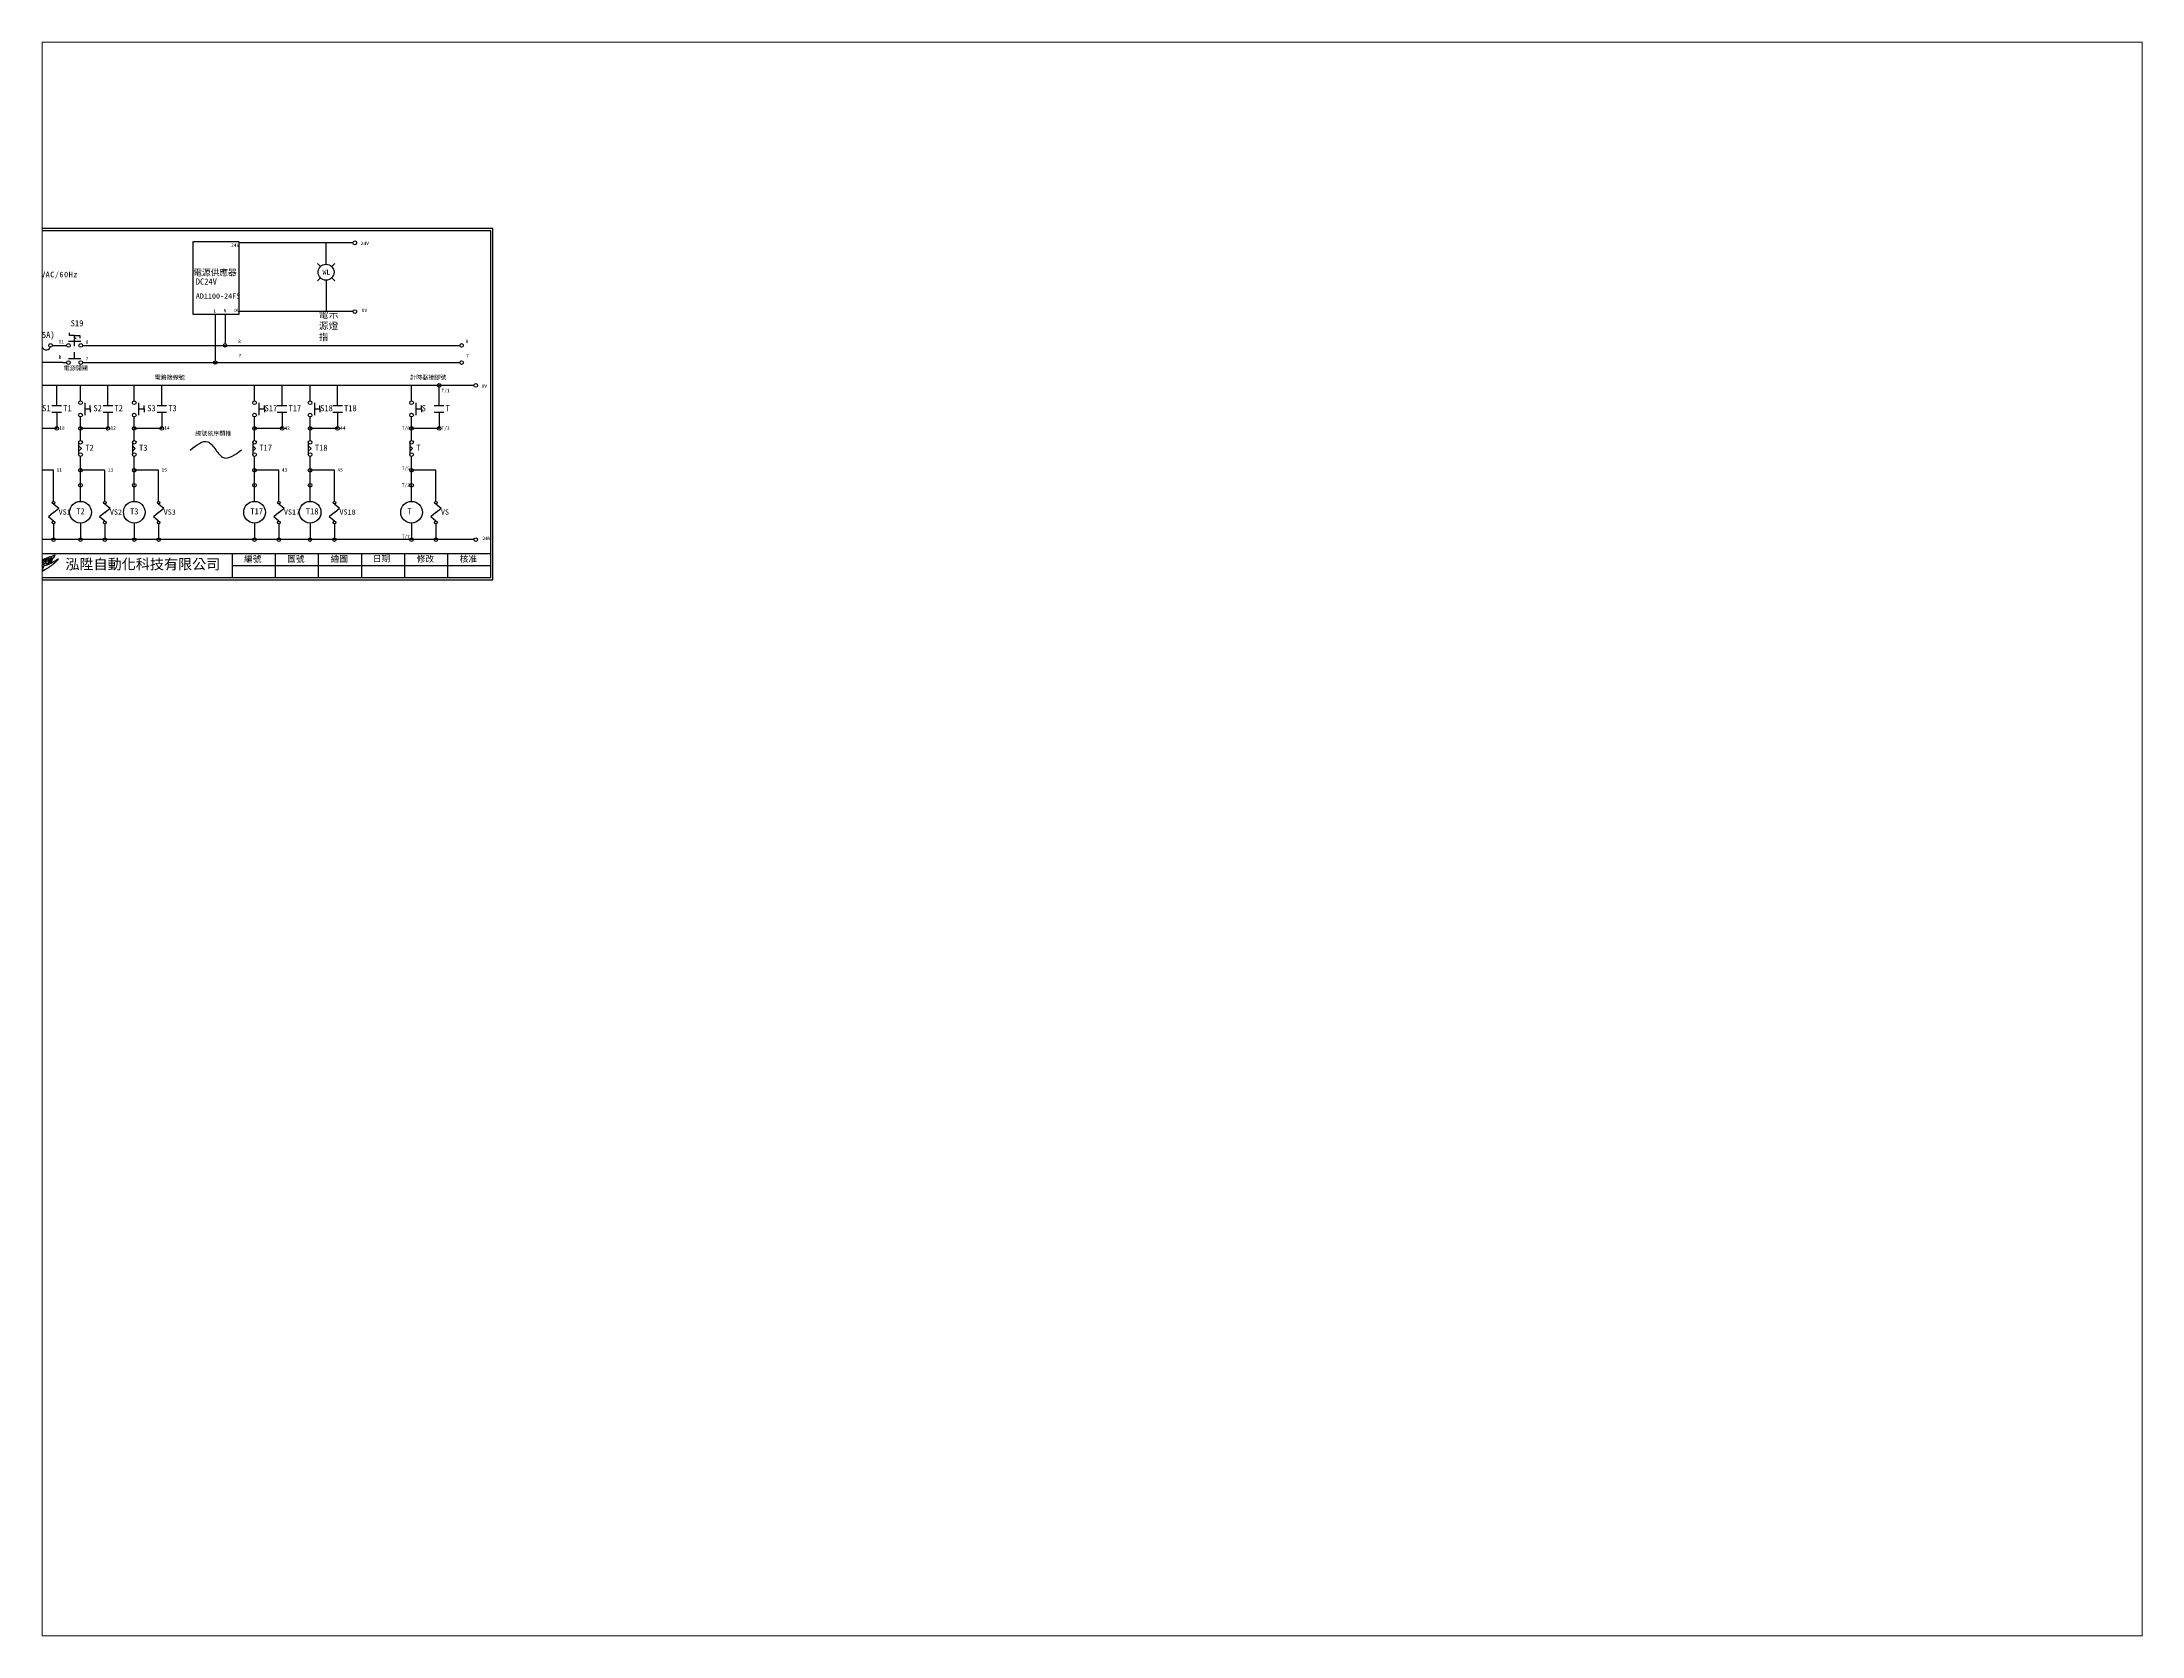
# Paper-space layout '配置1' of a CAD drawing. Extents: x 26 to 231, y 20 to 176.
# The model-space entities are those that its viewports show. They can reach past a viewport. Long polylines and large blocks are cut down to what shows.
import ezdxf
from ezdxf.enums import TextEntityAlignment as Align

# ---------------------------------------------------------------- set-up
doc = ezdxf.new("R2010")
doc.units = 0
doc.linetypes.add('DASHED', pattern=[0.2, 0.1, -0.1])
doc.layers.get('0').update_dxf_attribs({"linetype": 'CONTINUOUS'})
for name, color, linetype in [('7', 7, 'CONTINUOUS'), ('圖框層', 7, 'CONTINUOUS'), ('標尺寸層', 3, 'CONTINUOUS'), ('輪廓線層', 7, 'CONTINUOUS')]:
    doc.layers.add(name, color=color, linetype=linetype)
doc.styles.add('CNS', font='romanc.shx', dxfattribs={"bigfont": 'chineset.shx'})
doc.styles.add('STSL', font='kaiu.ttf')
doc.styles.add('標楷體', font='kaiu.ttf')

# ---------------------------------------------------------------- blocks, each defined once
blk = doc.blocks.new('FUSE')
at = {"color": 7}
for p, q in [((0, 0), (2.141909999999996, 0)), ((14.63513941076917, 2.842170943040401e-14), (16.77704941076917, 2.842170943040401e-14))]:
    blk.add_line(p, q, dxfattribs=at)
for centre in [(3.212864999999994, 0), (13.56418441076917, 2.842170943040401e-14)]:
    blk.add_circle(centre, 1.070955)
for centre, start, end in [((5.800694852692288, 0), 0, 156.1159960873624), ((10.97635455807688, 1.4210854715202e-14), 180.0000000000004, 336.1159960873628)]:
    blk.add_arc(centre, 2.587829852692295, start, end, dxfattribs=at)

msp = doc.modelspace()

# ---------------------------------------------------------------- linework, layer by layer
for p, q in [((116.0295934452847, 451.6836348792646), (89.02959344528469, 451.6836348792646)), ((89.02959344528469, 451.6836348792646), (89.02959344528469, 409.6836348792646)), ((116.0295934452847, 409.6836348792646), (116.0295934452847, 451.6836348792646)), ((182.1874568614928, 451.1467432941652), (116.0295934452847, 451.1467432941652)), ((163.1758713756233, 437.3805254941086), (161.4088857756503, 439.1475110940819)), ((166.4574160612876, 442.6436138566872), (166.4574160612876, 451.3180061972477)), ((166.4574160612876, 438.7397858084443), (166.4574160612876, 442.6436138566872)), ((169.7389607469529, 437.3805254941086), (171.5059463469256, 439.1475110940819)), ((163.1758713756233, 430.8174361227799), (161.4088857756503, 429.0504505228068)), ((166.4574160612881, 429.4581758084443), (166.4574160612879, 425.5083338566875)), ((169.7389607469529, 430.8174361227799), (171.5059463469256, 429.0504505228068)), ((166.4574160612879, 425.5083338566875), (166.4574160612879, 411.3741078656221)), ((89.02959344528469, 409.6836348792646), (112.0295934452847, 409.6836348792646)), ((102.1372688618007, 409.6836348792646), (102.1372688618007, 382.5996612770524)), ((107.8070762295056, 409.6836348792646), (107.8070762295056, 392.5996612770524)), ((112.0295934452847, 409.6836348792646), (116.0295934452847, 409.6836348792646)), ((182.1874568614928, 411.2028449625396), (116.0295934452847, 411.2028449625396)), ((7.545050536068743, 391.5996612770524), (15.7557055360686, 391.5996612770524)), ((9.686960536068796, 391.5996612770524), (15.7557055360686, 391.5996612770524)), ((13.62359155869197, 391.5996612770524), (15.75570553606863, 391.5996612770524)), ((17.39651053606849, 397.2956170683165), (17.39651053606849, 398.7956170683165)), ((20.39651053606849, 397.2956170683165), (17.39651053606849, 397.2956170683165)), ((20.39651053606849, 397.2956170683165), (23.39651053606849, 397.2956170683165)), ((21.39651053606849, 395.6863337294793), (20.39651053606849, 395.9542829219105)), ((21.39651053606849, 395.6863337294793), (20.39651053606849, 395.4183845370482)), ((23.39651053606849, 397.2956170683165), (23.39651053606849, 395.7956170683165)), ((25.03731553606858, 391.5996612770524), (140.816061451793, 391.5996612770523)), ((13.62359155869197, 381.5996612770524), (15.75570553606863, 381.5996612770524)), ((25.03731553606858, 381.5996612770524), (140.4407061421204, 381.5996612770523)), ((252.3475618970735, 368.3159853066301), (-11.89076447943998, 368.3159853066301)), ((23.82784568240573, 359.3714233880659), (23.82784568240573, 368.3159853066301)), ((55.08060772992622, 359.3714233880659), (55.08060772992622, 368.3159853066301)), ((124.9245208675488, 359.3714233880659), (124.9245208675488, 368.3159853066301)), ((157.1893721945637, 359.3714233880659), (157.1893721945637, 368.3159853066301)), ((216.1162575712553, 359.3714233880659), (216.1162575712553, 368.3159853066301)), ((-0.2716324221850073, 354.730618388066), (-0.2716324221850073, 356.730618388066)), ((-0.2716324221850073, 354.730618388066), (-0.2716324221850073, 352.730618388066)), ((29.52380147366978, 354.730618388066), (29.52380147366978, 356.730618388066)), ((29.52380147366978, 354.730618388066), (29.52380147366978, 352.730618388066)), ((60.77656352119028, 354.730618388066), (60.77656352119028, 356.730618388066)), ((60.77656352119028, 354.730618388066), (60.77656352119028, 352.730618388066)), ((130.6204766588129, 354.730618388066), (130.6204766588129, 356.730618388066)), ((130.6204766588129, 354.730618388066), (130.6204766588129, 352.730618388066)), ((162.8853279858278, 354.730618388066), (162.8853279858278, 356.730618388066)), ((162.8853279858278, 354.730618388066), (162.8853279858278, 352.730618388066)), ((221.8122133625194, 354.730618388066), (221.8122133625194, 356.730618388066)), ((221.8122133625194, 354.730618388066), (221.8122133625194, 352.730618388066)), ((23.82784568240573, 336.3913461818391), (23.82784568240573, 350.0898133880659)), ((55.08060772992622, 336.3913461818391), (55.08060772992622, 350.0898133880659)), ((124.9245208675488, 336.3913461818391), (124.9245208675488, 350.0898133880659)), ((157.1893721945637, 336.3913461818391), (157.1893721945637, 350.0898133880659)), ((216.1162575712553, 336.3913461818391), (216.1162575712553, 350.0898133880659)), ((8.17301351641845, 301.0027731767287), (8.173013516418449, 319.0906498328851)), ((23.82784568240573, 301.0027731767287), (23.82784568240573, 327.1097361818391)), ((37.96844741227324, 301.0027731767287), (37.96844741227324, 319.0906498328851)), ((55.08060772992622, 301.0027731767287), (55.08060772992622, 327.1097361818391)), ((69.22120945979373, 301.0027731767287), (69.22120945979373, 319.0906498328851)), ((124.9245208675488, 301.0027731767287), (124.9245208675488, 327.1097361818391)), ((139.0651225974163, 301.0027731767287), (139.0651225974163, 319.0906498328851)), ((157.1893721945637, 301.0027731767287), (157.1893721945637, 327.1097361818391)), ((171.3299739244312, 301.0027731767287), (171.3299739244312, 319.0906498328851)), ((216.1162575712553, 301.0027731767287), (216.1162575712553, 327.1097361818391)), ((230.2568593011229, 301.0027731767287), (230.2568593011229, 319.0906498328851)), ((8.173013516418399, 288.0408886188499), (8.173013516418507, 278.8052566333396)), ((23.82784568240567, 288.4036908872932), (23.82784568240579, 278.8052566333396)), ((37.96844741227319, 288.0408886188499), (37.9684474122733, 278.8052566333396)), ((55.08060772992616, 288.4036908872932), (55.08060772992628, 278.8052566333396)), ((69.22120945979368, 288.0408886188499), (69.22120945979378, 278.8052566333396)), ((124.9245208675488, 288.4036908872932), (124.9245208675489, 278.8052566333396)), ((139.0651225974163, 288.0408886188499), (139.0651225974164, 278.8052566333396)), ((157.1893721945636, 288.4036908872932), (157.1893721945638, 278.8052566333396)), ((171.3299739244312, 288.0408886188499), (171.3299739244313, 278.8052566333396)), ((216.1162575712553, 288.4036908872932), (216.1162575712554, 278.8052566333396)), ((230.2568593011228, 288.0408886188499), (230.2568593011229, 278.8052566333396)), ((252.3475618970735, 278.8052566333396), (-11.89076447943998, 278.8052566333396))]:
    msp.add_line(p, q)
for centre, radius in [((166.4574160612881, 434.0989808084443), 4.640805), ((107.8070762295056, 391.5996612770524), 1), ((102.1372688618007, 381.5996612770524), 1), ((-5.967588213449062, 294.703232032011), 6.29954114471775), ((23.82784568240573, 294.703232032011), 6.29954114471775), ((55.08060772992622, 294.703232032011), 6.29954114471775), ((124.9245208675488, 294.703232032011), 6.29954114471775), ((157.1893721945637, 294.703232032011), 6.29954114471775), ((216.1162575712553, 294.703232032011), 6.29954114471775)]:
    msp.add_circle(centre, radius)
at = {"layer": '7'}
for p, q in [((16.82666053606863, 394.0770503906422), (23.96636053606858, 394.0770503906422)), ((20.39651053606849, 395.9542829219105), (20.39651053606849, 397.2956170683165)), ((20.39651053606849, 394.0770503906422), (20.39651053606849, 395.4183845370482)), ((16.82666053606863, 384.0770503906422), (23.96636053606858, 384.0770503906422)), ((-3.490199099859296, 358.3004683880658), (-3.490199099859296, 351.1607683880659)), ((-3.490199099859296, 354.730618388066), (-0.2716324221850073, 354.730618388066)), ((26.3052347959955, 358.3004683880658), (26.3052347959955, 351.1607683880659)), ((26.3052347959955, 354.730618388066), (29.52380147366978, 354.730618388066)), ((57.55799684351599, 358.3004683880658), (57.55799684351599, 351.1607683880659)), ((57.55799684351599, 354.730618388066), (60.77656352119028, 354.730618388066)), ((127.4019099811386, 358.3004683880658), (127.4019099811386, 351.1607683880659)), ((127.4019099811386, 354.730618388066), (130.6204766588129, 354.730618388066)), ((159.6667613081535, 358.3004683880658), (159.6667613081535, 351.1607683880659)), ((159.6667613081535, 354.730618388066), (162.8853279858278, 354.730618388066)), ((218.5936466848451, 358.3004683880658), (218.5936466848451, 351.1607683880659)), ((218.5936466848451, 354.730618388066), (221.8122133625194, 354.730618388066)), ((22.75689068240573, 335.3203911818391), (22.75689068240573, 328.1806911818392)), ((54.00965272992622, 335.3203911818391), (54.00965272992622, 328.1806911818392)), ((123.8535658675488, 335.3203911818391), (123.8535658675488, 328.1806911818392)), ((156.1184171945637, 335.3203911818391), (156.1184171945637, 328.1806911818392)), ((215.0453025712553, 335.3203911818391), (215.0453025712553, 328.1806911818392))]:
    msp.add_line(p, q, dxfattribs=at)
at = {"layer": '7', "linetype": 'DASHED'}
msp.add_line((20.39651053606849, 384.0770503906422), (20.39651053606849, 394.0770503906422), dxfattribs=at)
at = {"layer": '7'}
for centre in [(183.2584118614928, 451.1467432941652), (183.2584118614928, 411.2028449625396), (16.82666053606863, 391.5996612770524), (23.96636053606858, 391.5996612770524), (245.2328004190975, 391.5996612770523), (16.82666053606863, 381.5996612770524), (23.96636053606858, 381.5996612770524), (245.2328004190975, 381.5996612770523), (232.0944782737881, 368.3159853066301), (253.4185168970735, 368.3159853066301), (23.82784568240573, 358.3004683880658), (55.08060772992622, 358.3004683880658), (124.9245208675488, 358.3004683880658), (157.1893721945637, 358.3004683880658), (216.1162575712553, 358.3004683880658), (10.01063248908372, 343.4004558635454), (23.82784568240573, 351.1607683880659), (23.82784568240573, 343.4004558635454), (39.80606638493851, 343.4004558635454), (55.08060772992622, 351.1607683880659), (55.08060772992622, 343.4004558635454), (71.058828432459, 343.4004558635454), (124.9245208675488, 351.1607683880659), (124.9245208675488, 343.4004558635454), (140.9027415700816, 343.4004558635454), (157.1893721945637, 351.1607683880659), (157.1893721945637, 343.4004558635454), (173.1675928970965, 343.4004558635454), (216.1162575712553, 351.1607683880659), (216.1162575712553, 343.4004558635454), (232.0944782737881, 343.4004558635454), (23.82784568240573, 335.3203911818391), (55.08060772992622, 335.3203911818391), (124.9245208675488, 335.3203911818391), (157.1893721945637, 335.3203911818391), (216.1162575712553, 335.3203911818391), (23.82784568240573, 328.1806911818392), (23.82784568240573, 319.0906498328851), (55.08060772992622, 328.1806911818392), (55.08060772992622, 319.0906498328851), (124.9245208675488, 328.1806911818392), (124.9245208675488, 319.0906498328851), (157.1893721945637, 328.1806911818392), (157.1893721945637, 319.0906498328851), (216.1162575712553, 328.1806911818392), (216.1162575712553, 319.0906498328851), (23.82784568240573, 310.3780948229934), (55.08060772992622, 310.3780948229934), (124.9245208675488, 310.3780948229934), (157.1893721945637, 310.3780948229934), (216.1162575712553, 310.3780948229934), (253.4185168970735, 278.8052566333396)]:
    msp.add_circle(centre, 1.070955, dxfattribs=at)
at = {"layer": '圖框層', "color": 7}
for p, q in [((263.4163771476497, 459.4489087696911), (-23.58362285235037, 459.4489087696912)), ((262.1665662565556, 458.1990978785971), (-22.33381196125634, 458.1990978785971)), ((262.1665662565555, 256.7295822342357), (262.1665662565556, 458.1990978785971)), ((263.4163771476496, 255.4797713431417), (263.4163771476497, 459.4489087696911)), ((-22.33381196125637, 270.7295822342359), (262.1665662565555, 270.7295822342357)), ((112.1665662565555, 256.7295822342359), (112.1665662565555, 270.7295822342358)), ((137.1665662565555, 256.7295822342359), (137.1665662565555, 270.7295822342358)), ((162.1665662565555, 256.7295822342358), (162.1665662565555, 270.7295822342357)), ((187.1665662565555, 256.7295822342358), (187.1665662565555, 270.7295822342357)), ((212.1665662565555, 256.7295822342357), (212.1665662565555, 270.7295822342357)), ((237.1665662565555, 256.7295822342357), (237.1665662565555, 270.7295822342357)), ((-22.33381196125637, 256.7295822342359), (262.1665662565555, 256.7295822342357)), ((112.1665662565555, 263.7295822342359), (262.1665662565555, 263.7295822342357)), ((-23.5836228523504, 255.4797713431418), (263.4163771476496, 255.4797713431417))]:
    msp.add_line(p, q, dxfattribs=at)
at = {"layer": '標尺寸層', "color": 7}
for p, q in [((140.816061451793, 391.5996612770523), (244.1618454190975, 391.5996612770523)), ((13.62359155869197, 381.5996612770524), (-18.77456224583727, 381.5996612770524)), ((140.4407061421204, 381.5996612770523), (244.1618454190975, 381.5996612770523)), ((10.01063248908372, 356.7168802470973), (10.01063248908372, 368.3159853066301)), ((39.80606638493851, 356.7168802470973), (39.80606638493851, 368.3159853066301)), ((71.058828432459, 356.7168802470973), (71.058828432459, 368.3159853066301)), ((140.9027415700816, 356.7168802470973), (140.9027415700816, 368.3159853066301)), ((173.1675928970965, 356.7168802470973), (173.1675928970965, 368.3159853066301)), ((232.0944782737881, 356.7168802470973), (232.0944782737881, 368.3159853066301)), ((7.22673379681396, 356.7168802470973), (12.79453118135348, 356.7168802470973)), ((37.02216769266875, 356.7168802470973), (42.58996507720827, 356.7168802470973)), ((68.27492974018924, 356.7168802470973), (73.84272712472875, 356.7168802470973)), ((138.1188428778119, 356.7168802470973), (143.6866402623514, 356.7168802470973)), ((170.3836942048267, 356.7168802470973), (175.9514915893662, 356.7168802470973)), ((229.3105795815184, 356.7168802470973), (234.8783769660579, 356.7168802470973)), ((10.01063248908372, 343.4004558635454), (-5.967588213449062, 343.4004558635454)), ((7.22673379681396, 352.7437780015938), (12.79453118135348, 352.7437780015938)), ((10.01063248908372, 352.7437780015938), (10.01063248908372, 343.4004558635454)), ((39.80606638493851, 343.4004558635454), (23.82784568240573, 343.4004558635454)), ((37.02216769266875, 352.7437780015938), (42.58996507720827, 352.7437780015938)), ((39.80606638493851, 352.7437780015938), (39.80606638493851, 343.4004558635454)), ((71.058828432459, 343.4004558635454), (55.08060772992622, 343.4004558635454)), ((68.27492974018924, 352.7437780015938), (73.84272712472875, 352.7437780015938)), ((71.058828432459, 352.7437780015938), (71.058828432459, 343.4004558635454)), ((140.9027415700816, 343.4004558635454), (124.9245208675488, 343.4004558635454)), ((138.1188428778119, 352.7437780015938), (143.6866402623514, 352.7437780015938)), ((140.9027415700816, 352.7437780015938), (140.9027415700816, 343.4004558635454)), ((173.1675928970965, 343.4004558635454), (157.1893721945637, 343.4004558635454)), ((170.3836942048267, 352.7437780015938), (175.9514915893662, 352.7437780015938)), ((173.1675928970965, 352.7437780015938), (173.1675928970965, 343.4004558635454)), ((232.0944782737881, 343.4004558635454), (216.1162575712553, 343.4004558635454)), ((229.3105795815184, 352.7437780015938), (234.8783769660579, 352.7437780015938)), ((232.0944782737881, 352.7437780015938), (232.0944782737881, 343.4004558635454)), ((24.36617402124288, 331.7505411818393), (22.75689068240573, 333.3598245206764)), ((24.36617402124288, 331.7505411818393), (22.75689068240573, 330.1412578430021)), ((55.61893606876337, 331.7505411818393), (54.00965272992622, 333.3598245206764)), ((55.61893606876337, 331.7505411818393), (54.00965272992622, 330.1412578430021)), ((125.462849206386, 331.7505411818393), (123.8535658675488, 333.3598245206764)), ((125.462849206386, 331.7505411818393), (123.8535658675488, 330.1412578430021)), ((157.7277005334008, 331.7505411818393), (156.1184171945637, 333.3598245206764)), ((157.7277005334008, 331.7505411818393), (156.1184171945637, 330.1412578430021)), ((216.6545859100925, 331.7505411818393), (215.0453025712553, 333.3598245206764)), ((216.6545859100925, 331.7505411818393), (215.0453025712553, 330.1412578430021)), ((8.173013516418449, 319.0906498328851), (-5.967588213449062, 319.0906498328851)), ((37.96844741227324, 319.0906498328851), (23.82784568240573, 319.0906498328851)), ((69.22120945979373, 319.0906498328851), (55.08060772992622, 319.0906498328851)), ((139.0651225974163, 319.0906498328851), (124.9245208675488, 319.0906498328851)), ((171.3299739244312, 319.0906498328851), (157.1893721945637, 319.0906498328851)), ((230.2568593011229, 319.0906498328851), (216.1162575712553, 319.0906498328851)), ((8.17301351641845, 294.5218308977893), (5.169149608890166, 292.0322351996343)), ((8.17301351641845, 299.5010222940992), (11.17687742394673, 297.0114265959443)), ((8.17301351641845, 294.5218308977893), (11.17687742394673, 297.0114265959443)), ((37.96844741227324, 294.5218308977893), (34.96458350474496, 292.0322351996343)), ((37.96844741227324, 299.5010222940992), (40.97231131980153, 297.0114265959443)), ((37.96844741227324, 294.5218308977893), (40.97231131980153, 297.0114265959443)), ((69.22120945979373, 294.5218308977893), (66.21734555226544, 292.0322351996343)), ((69.22120945979373, 299.5010222940992), (72.22507336732201, 297.0114265959443)), ((69.22120945979373, 294.5218308977893), (72.22507336732201, 297.0114265959443)), ((139.0651225974163, 294.5218308977893), (136.0612586898881, 292.0322351996343)), ((139.0651225974163, 299.5010222940992), (142.0689865049446, 297.0114265959443)), ((139.0651225974163, 294.5218308977893), (142.0689865049446, 297.0114265959443)), ((171.3299739244312, 294.5218308977893), (168.3261100169029, 292.0322351996343)), ((171.3299739244312, 299.5010222940992), (174.3338378319595, 297.0114265959443)), ((171.3299739244312, 294.5218308977893), (174.3338378319595, 297.0114265959443)), ((230.2568593011229, 294.5218308977893), (227.2529953935946, 292.0322351996343)), ((230.2568593011229, 299.5010222940992), (233.2607232086511, 297.0114265959443)), ((230.2568593011229, 294.5218308977893), (233.2607232086511, 297.0114265959443)), ((8.17301351641845, 289.5426395014794), (5.169149608890166, 292.0322351996343)), ((37.96844741227324, 289.5426395014794), (34.96458350474496, 292.0322351996343)), ((69.22120945979373, 289.5426395014794), (66.21734555226544, 292.0322351996343)), ((139.0651225974163, 289.5426395014794), (136.0612586898881, 292.0322351996343)), ((171.3299739244312, 289.5426395014794), (168.3261100169029, 292.0322351996343)), ((230.2568593011229, 289.5426395014794), (227.2529953935946, 292.0322351996343))]:
    msp.add_line(p, q, dxfattribs=at)
for centre, radius in [((8.17301351641845, 300.251897735414), 0.7508754413147471), ((37.96844741227324, 300.251897735414), 0.7508754413147471), ((69.22120945979373, 300.251897735414), 0.7508754413147471), ((139.0651225974163, 300.251897735414), 0.7508754413147471), ((171.3299739244312, 300.251897735414), 0.7508754413147471), ((230.2568593011229, 300.251897735414), 0.7508754413147471), ((8.17301351641845, 288.7917640601646), 0.7508754413147471), ((37.96844741227324, 288.7917640601646), 0.7508754413147471), ((69.22120945979373, 288.7917640601646), 0.7508754413147471), ((139.0651225974163, 288.7917640601646), 0.7508754413147471), ((171.3299739244312, 288.7917640601646), 0.7508754413147471), ((230.2568593011229, 288.7917640601646), 0.7508754413147471), ((8.173013516418507, 278.8052566333396), 1), ((23.82784568240579, 278.8052566333396), 1), ((37.9684474122733, 278.8052566333396), 1), ((55.08060772992628, 278.8052566333396), 1), ((69.22120945979378, 278.8052566333396), 1), ((124.9245208675489, 278.8052566333396), 1), ((139.0651225974164, 278.8052566333396), 1), ((157.1893721945638, 278.8052566333396), 1), ((171.3299739244313, 278.8052566333396), 1), ((216.1162575712554, 278.8052566333396), 1), ((230.2568593011229, 278.8052566333396), 1)]:
    msp.add_circle(centre, radius, dxfattribs=at)
at = {"layer": '標尺寸層', "color": 7, "start_tangent": (-1, 0)}
msp.add_spline([(87.56139682864932, 330.7726922071072), (97.70865875672712, 335.6291791706245), (102.356240903389, 330.9815970239626), (106.8986227757234, 326.4392151516283), (117.3689784437602, 330.9838439549958)], degree=3, dxfattribs=at)
at = {"layer": '輪廓線層', "color": 116}
for points in [[(1.528247752855037, 264.0930053715763), (0.7473727068570213, 263.9219932585987), (1.271521594155558, 267.1498472276041), (2.137972968732896, 267.4598069179624), (1.688701955422204, 265.5359202431013), (2.715606590220517, 267.6842602825903), (3.378816540287204, 267.8980252891915), (2.897454874932322, 265.8779444690566), (3.838784123497476, 268.0583495826261), (4.651750763885701, 268.3576203764742), (2.769091324409459, 264.4350295975318), (1.988216278411301, 264.2426407685005), (2.437486349376059, 266.1451507273081)], [(6.365183858566837, 267.2129194352769), (6.349920932215895, 267.1646973079216), (6.335479155529072, 267.1193826020653), (6.321751423148783, 267.077028827398), (6.308630629717555, 267.0376894936085), (6.296009669877463, 267.0014181103868), (6.283781438271291, 266.9682681874225), (6.27183882954111, 266.9382932344047), (6.260074738329422, 266.9115467610234), (6.248335942605678, 266.8880228209977), (6.236284753648079, 266.8674776441661), (6.223537366062232, 266.8496080043976), (6.209709974453204, 266.8341106755605), (6.19441877342652, 266.8206824315231), (6.177279957587331, 266.8090200461542), (6.157909721541216, 266.7988202933222), (6.135924259893557, 266.7897799468955), (6.110961754710246, 266.7815814117185), (6.082748337900654, 266.7738496165385), (6.05103212883472, 266.7661951210788), (6.015561246882015, 266.7582284850622), (5.976083811412821, 266.749560268212), (5.932347941796962, 266.7398010302513), (5.884101757404238, 266.7285613309031), (5.831093377604674, 266.7154517298907), (5.77330099500162, 266.700222509545), (5.711623095132467, 266.6831828426288), (5.64718823676813, 266.6647816245126), (5.581124978679611, 266.6454677505669), (5.514561879637597, 266.6256901161626), (5.448627498413089, 266.6058976166704), (5.384450393776859, 266.5865391474604), (5.323159124500052, 266.5680636039037), (5.265692342086055, 266.5508306968021), (5.212229068969208, 266.5348433986823), (5.162758420316493, 266.5200154975021), (5.117269511295149, 266.5062607812202), (5.075751457072073, 266.4934930377941), (5.038193372814277, 266.481626055182), (5.004584373688829, 266.4705736213421), (4.974913574862654, 266.4602495242322), (4.949097524416146, 266.4505150321452), (4.926762502081544, 266.441021334713), (4.907462220504755, 266.4313671019017), (4.890750392331313, 266.4211510036779), (4.876180730207039, 266.4099717100081), (4.863306946777442, 266.3974278908585), (4.851682754688198, 266.3831182161959), (4.840861866585044, 266.3666413559865), (4.830488740399176, 266.3477371888927), (4.82057081520415, 266.3267104283613), (4.811206275358956, 266.3040069965348), (4.802493305222725, 266.280072815556), (4.794530089154506, 266.2553538075675), (4.787414811513457, 266.230295894712), (4.781245656658513, 266.2053449991321), (4.776120808949003, 266.1809470429702), (4.77212060093035, 266.1574751148017), (4.769253957896041, 266.1350109689297), (4.767511953325936, 266.1135635260897), (4.76688566069987, 266.0931417070176), (4.767366153497591, 266.0737544324489), (4.768944505199215, 266.0554106231191), (4.771611789284464, 266.038119199764), (4.77535907923334, 266.021889083119), (4.780186374432247, 266.0067381115004), (4.786129377894213, 265.9927197935459), (4.793232718538661, 265.9798965554737), (4.80154102528499, 265.9683308235024), (4.811098927052853, 265.9580850238494), (4.82195105276142, 265.9492215827337), (4.834142031330686, 265.9418029263733), (4.84771649167962, 265.9358914809864), (4.862680384821971, 265.9315348096316), (4.878884950146613, 265.9287210227268), (4.896142749136544, 265.9274233675316), (4.91426634327496, 265.9276150913041), (4.933068294044631, 265.9292694413032), (4.95236116292881, 265.9323596647875), (4.971957511410181, 265.9368590090156), (4.991669900971885, 265.9427407212465), (5.011342132542978, 265.9499780480373), (5.030942964836896, 265.9585442331413), (5.050472396013078, 265.9684125196102), (5.069930424231075, 265.9795561504956), (5.089317047650241, 265.9919483688494), (5.108632264430099, 266.0055624177236), (5.127876072730317, 266.0203715401697), (5.147048470710075, 266.0363489792395), (5.166119704836262, 266.0534323045079), (5.184941014804792, 266.0714163916419), (5.203333888618687, 266.0900604428322), (5.221119814280911, 266.1091236602684), (5.238120279794828, 266.1283652461412), (5.254156773163288, 266.1475444026404), (5.269050782389485, 266.1664203319564), (5.28262379547661, 266.1847522362796), (5.294976971370119, 266.2023647197), (5.307330152785056, 266.2193439939092), (5.321182853379241, 266.2358416724991), (5.338034586810153, 266.2520093690607), (5.359384866735581, 266.267998697186), (5.386733206812949, 266.2839612704666), (5.421579120700045, 266.3000487024939), (5.465422122054321, 266.3164126068598), (5.518867668513309, 266.3328166440189), (5.578944993633627, 266.3474726618772), (5.641789274951549, 266.358204555204), (5.703535690003577, 266.3628362187692), (5.760319416326212, 266.3591915473417), (5.808275631455814, 266.3450944356911), (5.843539512928743, 266.3183687785865), (5.862246238281386, 266.2768384707973), (5.861642233427517, 266.2192133079022), (5.843418917789364, 266.1477466887169), (5.810378959166826, 266.0655779128663), (5.765325025359573, 265.9758462799757), (5.711059784167105, 265.8816910896699), (5.650385903389207, 265.7862516415738), (5.586106050825606, 265.6926672353127), (5.521022894275973, 265.6040771705113), (5.457489506465123, 265.5230166051728), (5.396060579818595, 265.4496041308117), (5.336841211687243, 265.3833541973205), (5.279936499421467, 265.3237812545921), (5.225451540372546, 265.2703997525186), (5.173491431890625, 265.2227241409929), (5.124161271326727, 265.1802688699073), (5.077566156031708, 265.1425483891548), (5.033755658867051, 265.1090850707497), (4.992557254739921, 265.0794329751963), (4.953742894067688, 265.0531540851204), (4.917084527268486, 265.0298103831484), (4.882354104759912, 265.0089638519062), (4.849323576959733, 264.9901764740202), (4.817764894286114, 264.9730102321165), (4.78745000715648, 264.9570271088209), (4.758178126231456, 264.9418688627676), (4.729857503142455, 264.9274963566218), (4.70242364976329, 264.9139502290565), (4.67581207796772, 264.9012711187443), (4.649958299629958, 264.8894996643587), (4.624797826623734, 264.8786765045721), (4.60026617082309, 264.8688422780581), (4.576298844101956, 264.8600376234893), (4.552798965495782, 264.8522978928652), (4.52954008268685, 264.8456372914915), (4.506263350518594, 264.8400647380005), (4.482709923834932, 264.8355891510241), (4.45862095747961, 264.8322194491947), (4.433737606296205, 264.8299645511443), (4.407801025128407, 264.828833375505), (4.380552368820076, 264.8288348409092), (4.351856264393092, 264.8299808390415), (4.322071227582455, 264.8322951537978), (4.291679246301157, 264.835804542126), (4.261162308462673, 264.8405357609743), (4.231002401980049, 264.8465155672911), (4.201681514766449, 264.8537707180245), (4.173681634735175, 264.8623279701227), (4.147484749799276, 264.8722140805341), (4.123455325787006, 264.8834810746126), (4.10148774018603, 264.8962820513373), (4.081358848398821, 264.9107953780924), (4.062845505828051, 264.9271994222628), (4.04572456787605, 264.9456725512331), (4.02977288994569, 264.9663931323879), (4.014767327439529, 264.9895395331117), (4.000484735759954, 265.0152901207895), (3.986758500642395, 265.0437563748174), (3.973648129153418, 265.0747822226382), (3.961269658692203, 265.1081447037065), (3.949739126658102, 265.1436208574769), (3.939172570450438, 265.1809877234039), (3.929686027468421, 265.2200223409422), (3.921395535111287, 265.2605017495459), (3.914417130778531, 265.30220298867), (3.908853462089127, 265.3449536354573), (3.904753617541559, 265.3887834178054), (3.902153295854191, 265.4337726013003), (3.901088195745416, 265.4800014515279), (3.901594015933455, 265.5275502340743), (3.90370645513687, 265.5764992145257), (3.907461212073741, 265.6269286584679), (3.912893985462688, 265.678918831487), (3.920055794200124, 265.7326074482716), (3.929058937897281, 265.7883620199211), (3.940031036342958, 265.8466075066372), (3.953099709326324, 265.9077688686218), (3.968392576636916, 265.9722710660771), (3.98603725806359, 266.0405390592048), (4.006161373395685, 266.1129978082067), (4.028892542422369, 266.1900722732848), (4.054318377864803, 266.2720061494022), (4.082366464172168, 266.3583180705657), (4.112924378725722, 266.4483454055437), (4.145879698906725, 266.5414255231043), (4.181120002096549, 266.6368957920158), (4.21853286567611, 266.7340935810463), (4.258005867026867, 266.8323562589642), (4.299426583529765, 266.9310211945375), (4.342704966536218, 267.0295066294919), (4.387840463276888, 267.1275542973832), (4.434854894952082, 267.2249868047244), (4.48377008276222, 267.3216267580287), (4.534607847907836, 267.4172967638092), (4.587390011589463, 267.5118194285793), (4.642138395007663, 267.6050173588518), (4.698874819362771, 267.6967131611402), (4.75748612092022, 267.7866565638664), (4.81731919620475, 267.8743057830897), (4.877585956805802, 267.9590461567772), (4.937498314313018, 268.0402630228972), (4.996268180315781, 268.1173417194176), (5.053107466403958, 268.1896675843061), (5.107228084166763, 268.2566259555305), (5.157841945193923, 268.3176021710588), (5.2044160003434, 268.3722169870924), (5.247437357547227, 268.4210328327689), (5.287648164005958, 268.4648475554598), (5.325790566920006, 268.5044590025359), (5.362606713489782, 268.5406650213689), (5.398838750915814, 268.5742634593298), (5.435228826398685, 268.6060521637902), (5.472519087138721, 268.6368289821212), (5.511269971970677, 268.6672260858313), (5.551315086265134, 268.6972129429794), (5.592306327026677, 268.7265933457608), (5.633895591260114, 268.7551710863718), (5.675734775970369, 268.782749957008), (5.717475778162139, 268.8091337498653), (5.758770494840007, 268.8341262571396), (5.799270823008811, 268.8575312710267), (5.838695602745844, 268.8791837989351), (5.877031446417959, 268.8990437091234), (5.914331909465005, 268.9171020850628), (5.950650547326546, 268.9333500102249), (5.986040915442118, 268.9477785680807), (6.02055656925117, 268.9603788421017), (6.054251064193551, 268.971141915759), (6.087177955708626, 268.9800588725242), (6.119371459669594, 268.9871371459926), (6.150788433683317, 268.9924495702581), (6.181366395790036, 268.9960853295391), (6.211042864030048, 268.9981336080536), (6.239755356443681, 268.9986835900198), (6.267441391071173, 268.997824459656), (6.294038485952882, 268.9956454011801), (6.319484159129104, 268.9922355988106), (6.343738243406733, 268.9876545083422), (6.366849830658396, 268.9818426718765), (6.388890327523569, 268.974710903092), (6.409931140641305, 268.9661700156672), (6.430043676651081, 268.9561308232801), (6.449299342192063, 268.9445041396094), (6.467769543903472, 268.9312007783334), (6.48552568842473, 268.9161315531304), (6.502610917842219, 268.8992325473117), (6.518955316030684, 268.8805409227213), (6.53446070231206, 268.8601191108359), (6.54902889600865, 268.8380295431325), (6.562561716441934, 268.8143346510881), (6.574960982934158, 268.7890968661792), (6.586128514807228, 268.762378619883), (6.595966131383165, 268.7342423436762), (6.604403915616587, 268.704725199578), (6.611485004992261, 268.6737632717762), (6.617280800628379, 268.6412673750009), (6.621862703642392, 268.6071483239821), (6.625302115152039, 268.5713169334501), (6.62767043627511, 268.5336840181347), (6.629039068129345, 268.4941603927663), (6.62947941183225, 268.452656872075), (6.629045018529126, 268.4091452135499), (6.627718039474331, 268.3638409457185), (6.625462775949217, 268.3170205398679), (6.62224352923576, 268.2689604672844), (6.618024600615485, 268.2199371992546), (6.612770291370083, 268.1702272070655), (6.606444902781107, 268.1201069620039), (6.599012736130334, 268.0698529353564), (6.590449992885652, 268.0196628189118), (6.580780475260212, 267.9694191864672), (6.570039885653415, 267.9189258323222), (6.558263926464463, 267.8679865507758), (6.54548830009287, 267.8164051361273), (6.531748708937982, 267.7639853826764), (6.517080855399286, 267.710531084722), (6.501520441875982, 267.6558460365634), (6.48513441021376, 267.5998559181942), (6.468114660042119, 267.5429739523846), (6.450684330437156, 267.4857352475987), (6.433066560474771, 267.4286749123011), (6.41548448923055, 267.3723280549557), (6.39816125578065, 267.3172297840269), (6.38131999920077, 267.2639152079792)], [(7.574213670755114, 267.7819212567858), (7.386912029510199, 267.3485228509301), (7.23904285830659, 266.8855746271958), (6.805293226619654, 265.5853794096286), (5.94765090282371, 265.3588302674077), (7.357338383738664, 269.348065912229), (8.145974591721739, 269.6337146902073), (8.0178211843658, 269.1806164057655), (8.26427011715387, 269.6140148116214), (8.560008459560947, 269.870113771721), (8.875462565815752, 270.0080134603054), (8.283985881001541, 268.3138195940544), (8.15583247364566, 268.2645693591062), (7.998105420518215, 268.2350195412274), (7.791088015425515, 268.0971203911264)], [(-2.663464647538916, 264.9332599749795), (-2.649271737017813, 264.9329151183978), (-2.636275745846945, 264.930970780862), (-2.624439959341174, 264.9274709833938), (-2.613727662815194, 264.9224597470156), (-2.604102141583923, 264.9159810927497), (-2.595526680962308, 264.9080790416178), (-2.587964566264986, 264.8987976146426), (-2.581379082806933, 264.8881808328459), (-2.575732291650581, 264.8762763861943), (-2.570981356849501, 264.8631466404318), (-2.567082218204547, 264.8488576302468), (-2.563990815516831, 264.8334753903279), (-2.561663088587608, 264.8170659553631), (-2.560054977217703, 264.7996953600411), (-2.559122421208286, 264.7814296390504), (-2.558821360360525, 264.7623348270791), (-2.559115078148665, 264.7424622842655), (-2.55999623273982, 264.7218046725451), (-2.561464825974809, 264.7003399793037), (-2.563520859693966, 264.6780461919267), (-2.566164335737795, 264.6549012977997), (-2.569395255946887, 264.6308832843077), (-2.573213622161802, 264.6059701388367), (-2.577619436222932, 264.5801398487719), (-2.582623714253742, 264.5533850762247), (-2.588281529509004, 264.5257571822093), (-2.594658969526222, 264.497322202466), (-2.601822121843099, 264.4681461727348), (-2.60983707399734, 264.4382951287557), (-2.618769913526421, 264.4078351062692), (-2.628686727967903, 264.376832141015), (-2.639653604859404, 264.3453522687337), (-2.651701140078643, 264.3134676390207), (-2.664717962864046, 264.281274856894), (-2.678557210793571, 264.248876641227), (-2.693072021445801, 264.2163757108935), (-2.708115532398864, 264.1838747847669), (-2.723540881231116, 264.1514765817207), (-2.739201205520828, 264.1192838206285), (-2.754949642846356, 264.0873992203637), (-2.770658912380725, 264.0559340596184), (-2.786280059676727, 264.0250338563587), (-2.801783711882024, 263.9948526883688), (-2.817140496144077, 263.9655446334333), (-2.832321039610321, 263.9372637693366), (-2.847295969428444, 263.9101641738629), (-2.862035912745995, 263.8843999247969), (-2.876511496710492, 263.8601250999228), (-2.890705587618157, 263.8374399721516), (-2.904650008359823, 263.8162295948983), (-2.918388820974769, 263.7963252167046), (-2.931966087502786, 263.7775580861119), (-2.945425869982927, 263.7597594516617), (-2.958812230454981, 263.7427605618955), (-2.972169230958031, 263.726392665355), (-2.985540933531894, 263.7104870105815), (-2.998965279567699, 263.6949274283596), (-3.01245572786533, 263.6798080784454), (-3.026019616576463, 263.6652757028382), (-3.039664283852716, 263.6514770435371), (-3.053397067845793, 263.638558842541), (-3.067225306707371, 263.6266678418491), (-3.081156338589068, 263.6159507834609), (-3.095197501642701, 263.6065544093749), (-3.109345120963923, 263.598598558628), (-3.123551469425507, 263.5920954584053), (-3.13775780684395, 263.5870304329292), (-3.151905393035833, 263.5833888064222), (-3.165935487818018, 263.5811559031071), (-3.179789351007088, 263.5803170472061), (-3.193408242419736, 263.5808575629416), (-3.206733421872542, 263.5827627745364), (-3.219693909726971, 263.5860326809387), (-3.232169768522368, 263.5907259799997), (-3.244028821343448, 263.5969160442967), (-3.2551388912741, 263.6046762464069), (-3.265367801398611, 263.6140799589073), (-3.274583374801495, 263.6252005543752), (-3.282653434566697, 263.6381114053877), (-3.289445803778762, 263.6528858845219), (-3.294854006230878, 263.6695508956171), (-3.298874368552589, 263.6879474675608), (-3.301528918082681, 263.7078701605022), (-3.302839682159828, 263.7291135345911), (-3.302828688122673, 263.7514721499768), (-3.301517963309976, 263.774740566809), (-3.298929535060353, 263.7987133452368), (-3.295085430712447, 263.82318504541), (-3.290034603179862, 263.8479807990346), (-3.283933707675743, 263.8730480240429), (-3.276966324987967, 263.898364709924), (-3.269316035904211, 263.9239088461666), (-3.261166421212522, 263.9496584222597), (-3.252701061700947, 263.9755914276923), (-3.244103538157134, 264.0016858519531), (-3.235557431369273, 264.0279196845312), (-3.227193695534339, 264.0542831431527), (-3.218932778486874, 264.0808153584912), (-3.210642501470716, 264.1075676894576), (-3.202190685729278, 264.1345914949629), (-3.193445152506712, 264.1619381339184), (-3.184273723046374, 264.1896589652343), (-3.174544218592274, 264.2178053478218), (-3.164124460388138, 264.2464286405919), (-3.152911642836898, 264.2755581912434), (-3.140920452978065, 264.3051353026254), (-3.128194951010727, 264.3350792663765), (-3.114779197133913, 264.3653093741333), (-3.100717251546371, 264.3957449175336), (-3.086053174447187, 264.4263051882155), (-3.070831026035108, 264.4569094778158), (-3.055094866509222, 264.4874770779722), (-3.038902217628703, 264.5179187206794), (-3.022364447394921, 264.5481108993588), (-3.005606385368878, 264.5779215477887), (-2.988752861112204, 264.6072185997475), (-2.971928704186666, 264.6358699890135), (-2.955258744153326, 264.6637436493651), (-2.938867810573811, 264.6907075145809), (-2.922880733009549, 264.7166295184388), (-2.90737461205407, 264.7413885996225), (-2.892235632428509, 264.7649077164353), (-2.877302249886498, 264.7871208320851), (-2.862412920181384, 264.8079619097797), (-2.847406099066546, 264.8273649127279), (-2.832120242295161, 264.8452638041376), (-2.816393805620805, 264.8615925472168), (-2.800065244796912, 264.8762851051739), (-2.78304155008496, 264.8892876706808), (-2.765503849780799, 264.9005953542659), (-2.747701806688298, 264.9102154959211), (-2.729885083611379, 264.9181554356391), (-2.712303343354165, 264.9244225134115), (-2.69520624872024, 264.9290240692309), (-2.678843462513811, 264.9319674430895)], [(-1.333373053118379, 263.2076534970966), (-1.365384576623285, 263.2096633183921), (-1.395986904448762, 263.21404087982), (-1.425282378687882, 263.2205737948829), (-1.453373341433348, 263.2290496770833), (-1.480362134778005, 263.239256139924), (-1.506351100814868, 263.2509807969076), (-1.531442581636867, 263.2640112615365), (-1.555738919336534, 263.2781351473136), (-1.579308341669361, 263.2931780870921), (-1.602082619039635, 263.3091177911278), (-1.623959407513809, 263.325969989027), (-1.644836363158475, 263.3437504103962), (-1.664611142040343, 263.3624747848421), (-1.683181400226061, 263.3821588419707), (-1.700444793782225, 263.4028183113889), (-1.71629897877537, 263.4244689227028), (-1.730669165691211, 263.4471224732927), (-1.743590782691598, 263.4707750316334), (-1.755126812357844, 263.4954187339733), (-1.765340237270749, 263.5210457165608), (-1.774294040011313, 263.5476481156447), (-1.782051203160648, 263.5752180674737), (-1.788674709299869, 263.6037477082956), (-1.794227541009803, 263.6332291743595), (-1.79875824721006, 263.6636506679343), (-1.802257642174084, 263.694984655373), (-1.80470210651356, 263.7271996690484), (-1.806068020840627, 263.7602642413341), (-1.806331765766828, 263.7941469046034), (-1.805469721904217, 263.8288161912294), (-1.803458269864649, 263.8642406335855), (-1.800273790259723, 263.9003887640453), (-1.795913657895227, 263.937231737985), (-1.790459224351451, 263.974751202795), (-1.784012835402081, 264.0129314288691), (-1.776676836821053, 264.0517566866005), (-1.768553574382508, 264.0912112463831), (-1.759745393860129, 264.1312793786101), (-1.750354641027997, 264.1719453536751), (-1.740483661659908, 264.213193441972), (-1.730219055577663, 264.2549646485364), (-1.719584438795351, 264.2970269169756), (-1.70858768137478, 264.3391049255383), (-1.697236653377558, 264.3809233524739), (-1.68553922486592, 264.4222068760319), (-1.673503265901331, 264.4626801744613), (-1.66113664654597, 264.502067926011), (-1.648447236861472, 264.540094808931), (-1.63542847202126, 264.5766385811668), (-1.622016047644308, 264.6121893194528), (-1.608131224461346, 264.6473901802196), (-1.593695263203074, 264.6828843198983), (-1.578629424599853, 264.7193148949196), (-1.562854969382414, 264.7573250617144), (-1.546293158281316, 264.7975579767138), (-1.528865252027202, 264.8406567963484), (-1.510455779487273, 264.8871502442327), (-1.490802342075312, 264.9371093127133), (-1.469605809342028, 264.9904905613209), (-1.446567050837785, 265.0472505495857), (-1.421386936113066, 265.1073458370379), (-1.393766334718435, 265.1707329832081), (-1.363406116204345, 265.2373685476264), (-1.330007150121418, 265.3072090898231), (-1.293389700220359, 265.3800778143927), (-1.253851607053065, 265.4552645061858), (-1.211810105372109, 265.5319255951173), (-1.167682429929556, 265.6092175111015), (-1.12188581547781, 265.6862966840536), (-1.074837496769163, 265.7623195438879), (-1.026954708555934, 265.8364425205193), (-0.978654685590385, 265.9078220438628), (-0.9303111545817444, 265.9757610484924), (-0.882123810067128, 266.0401484876219), (-0.8342488385407307, 266.1010198191243), (-0.7868424264963778, 266.1584105008729), (-0.7400607604281504, 266.212355990741), (-0.6940600268301864, 266.2628917466014), (-0.6489964121964533, 266.3100532263279), (-0.6050261030210891, 266.3538758877933), (-0.5622388592979348, 266.3944360752251), (-0.5204587350214354, 266.4319736782683), (-0.4794433576857102, 266.466769472922), (-0.4389503547849358, 266.4991042351854), (-0.3987373538134023, 266.5292587410576), (-0.3585619822652006, 266.557513766538), (-0.3181818676347348, 266.5841500876253), (-0.2773546374160389, 266.609448480319), (-0.2359610507854484, 266.6336377986835), (-0.1943743936480189, 266.656739209045), (-0.1530910835903398, 266.6787219557949), (-0.1126075381997111, 266.6995552833245), (-0.07342017506275056, 266.7192084360255), (-0.03602541176641694, 266.7376506582894), (-0.0009196658978964933, 266.7548511945075), (0.03140064495610773, 266.7707792890712), (0.06062301436992357, 266.7854246627665), (0.08717058056225824, 266.7988589419551), (0.1116503929132193, 266.8111742293941), (0.1346695008030565, 266.8224626278393), (0.1568349536120479, 266.8328162400475), (0.1787538007199601, 266.842327168775), (0.2010330915072416, 266.8510875167782), (0.2242798753538295, 266.8591893868136), (0.2489501661467841, 266.86669117664), (0.2748958358003506, 266.8735164640274), (0.3018177207358406, 266.8795551217473), (0.3294166573740824, 266.8846970225724), (0.357393482136473, 266.8888320392742), (0.3854490314441819, 266.8918500446254), (0.4132841417181794, 266.8936409113979), (0.4405996493798341, 266.8940945123637), (0.4671593728176902, 266.8930941650651), (0.4929790582904161, 266.8904969661261), (0.5181374340245952, 266.8861534569404), (0.5427132282462992, 266.8799141789018), (0.5667851691817134, 266.8716296734044), (0.5904319850574211, 266.8611504818422), (0.6137324040994088, 266.8483271456091), (0.6367651545341744, 266.8330102060987), (0.6595512311688196, 266.8150711811949), (0.6818806951341401, 266.7944654947398), (0.7034858741417338, 266.7711695470648), (0.7240990959033127, 266.7451597385017), (0.7434526881306169, 266.7164124693825), (0.7612789785352732, 266.6849041400386), (0.7773102948287942, 266.6506111508019), (0.791278964723034, 266.6135099020038), (0.8029776739295755, 266.5736003929436), (0.8124405401605657, 266.5309770187885), (0.8197620391280793, 266.485757773673), (0.8250366465440209, 266.4380606517315), (0.8283588381205789, 266.388003647099), (0.829823089569885, 266.3357047539098), (0.8295238766036164, 266.2812819662984), (0.8275556749343878, 266.2248532783996), (0.8239854049344046, 266.166590437161), (0.8187697656194075, 266.1068802007846), (0.8118379006655516, 266.0461630802852), (0.8031189537486227, 265.9848795866778), (0.7925420685449751, 265.9234702309774), (0.7800363887303945, 265.862375524199), (0.7655310579811783, 265.8020359773578), (0.7489552199734533, 265.7428921014686), (0.7302983757697064, 265.6852729688169), (0.7097914559788308, 265.6290618967698), (0.6877257485963924, 265.574030763965), (0.6643925416179286, 265.5199514490398), (0.6400831230384654, 265.4665958306318), (0.6150887808537107, 265.4137357873787), (0.5897008030592019, 265.3611431979178), (0.5642104776502208, 265.308589940887), (0.5388395314105878, 265.2558391322974), (0.5135314462777387, 265.2026188376555), (0.488160142977307, 265.1486483598416), (0.4625995422351252, 265.0936470017358), (0.4367235647766563, 265.0373340662187), (0.4104061313279885, 264.9794288561702), (0.3835211626146418, 264.9196506744707), (0.3559425793624484, 264.8577188240004), (0.3275141821937098, 264.7934483807428), (0.2979592913169995, 264.7270375130935), (0.2669711068377865, 264.6587801625514), (0.2342428288611416, 264.5889702706153), (0.199467657492562, 264.5179017787842), (0.1623387928372892, 264.4458686285568), (0.1225494350004794, 264.373164761432), (0.07979278408757295, 264.3000841189088), (0.0338892569192808, 264.2269743281641), (-0.01483186282223414, 264.1543977590882), (-0.06591407473922573, 264.0829704672494), (-0.1189008784341183, 264.0133085082163), (-0.1733357735093364, 263.9460279375572), (-0.2287622595671337, 263.8817448108409), (-0.2847238362099063, 263.8210751836351), (-0.3407640030400501, 263.7646351115089), (-0.3964528201982773, 263.7128694152729), (-0.4514665899795034, 263.6655379767072), (-0.5055081752166757, 263.6222294428344), (-0.5582804387433953, 263.5825324606768), (-0.6094862433927517, 263.5460356772571), (-0.6588284519980618, 263.5123277395977), (-0.7060099273922731, 263.4809972947212), (-0.750733532409015, 263.4516329896501), (-0.7928257695468517, 263.4238927999241), (-0.8326076999666441, 263.3977120151527), (-0.8705240244949835, 263.3730952534625), (-0.9070194439582622, 263.3500471329799), (-0.9425386591827589, 263.3285722718318), (-0.977526370995065, 263.3086752881446), (-1.012427280221459, 263.2903608000453), (-1.047686087688618, 263.2736334256599), (-1.08362516623427, 263.2585176049859), (-1.120077576742034, 263.2451170655016), (-1.156754052106834, 263.2335553565551), (-1.193365325224136, 263.2239560274957), (-1.229622128988979, 263.2164426276714), (-1.265235196296118, 263.211138706431), (-1.299915260040933, 263.2081678131233)], [(-0.6261602547165239, 265.2744251403353), (-0.6056126520801968, 265.3115644377568), (-0.5852224948534683, 265.3492701093382), (-0.5648953128456071, 265.387227503002), (-0.5445366358662795, 265.4251219666709), (-0.5240519937248109, 265.4626388482681), (-0.503346916230754, 265.4994634957159), (-0.4823269331936899, 265.5352812569373), (-0.4608975744230861, 265.569777479855), (-0.4389892995664866, 265.6026571784315), (-0.4166322876239406, 265.6337040307881), (-0.3938816474336306, 265.6627213810852), (-0.370792487833512, 265.6895125734841), (-0.34741991766208, 265.7138809521449), (-0.3238190457571193, 265.735629861229), (-0.300044980956983, 265.754562644897), (-0.2761528320998536, 265.7704826473094), (-0.2522357586192641, 265.7832495873927), (-0.2285391223319095, 265.7929486831323), (-0.2053463356495229, 265.7997215272798), (-0.1829408109843484, 265.8037097125859), (-0.161605960748318, 265.805054831802), (-0.1416251973535907, 265.8038984776793), (-0.1232819332120414, 265.8003822429688), (-0.1068595807358008, 265.7946477204217), (-0.0925772602261361, 265.7868286365836), (-0.08039692354131489, 265.7770272531777), (-0.07021623042933811, 265.7653379657224), (-0.06193284063738247, 265.7518551697356), (-0.05544441391339205, 265.7366732607352), (-0.0506486100049699, 265.7198866342392), (-0.04744308865963376, 265.7015896857658), (-0.04572550962524247, 265.6818768108328), (-0.04540140424492733, 265.6608319164504), (-0.04640779024450126, 265.638496955598), (-0.0486895569450212, 265.6149033927471), (-0.05219159366814097, 265.590082692369), (-0.05685878973528702, 265.5640663189355), (-0.0626360344673742, 265.5368857369181), (-0.06946821718602791, 265.5085724107882), (-0.07730022721258933, 265.4791578050172), (-0.08605858456246551, 265.448696983044), (-0.09559633202687223, 265.4173394041757), (-0.1057481430919438, 265.3852581266867), (-0.1163486912427061, 265.3526262088513), (-0.1272326499650092, 265.319616708944), (-0.1382346927444758, 265.2864026852388), (-0.1491894930665865, 265.2531571960108), (-0.1599317244169356, 265.2200532995337), (-0.17034723286136, 265.1872286558066), (-0.1805265547864394, 265.154679331727), (-0.1906113991588256, 265.1223659959165), (-0.2007434749455399, 265.0902493169968), (-0.2110644911131487, 265.0582899635899), (-0.2217161566285597, 265.0264486043176), (-0.232840180458652, 264.9946859078017), (-0.2445782715700489, 264.9629625426638), (-0.2570288391722499, 264.9312614653421), (-0.2701170934438721, 264.8996547835384), (-0.2837249448063233, 264.8682368927707), (-0.2977343036810396, 264.8371021885571), (-0.3120270804893721, 264.8063450664151), (-0.3264851856526434, 264.7760599218634), (-0.3409905295923181, 264.7463411504194), (-0.3554250227294631, 264.7172831476017), (-0.3696941933400524, 264.6889724425469), (-0.3837980411172737, 264.6614640988693), (-0.3977601836086535, 264.6348053138018), (-0.4116042383621163, 264.6090432845777), (-0.4253538229248193, 264.58422520843), (-0.4390325548448288, 264.5603982825922), (-0.4526640516694442, 264.5376097042969), (-0.4662719309465615, 264.5159066707777), (-0.479883746788289, 264.4953088473728), (-0.4935427995657449, 264.4757257718425), (-0.5072963262147994, 264.4570394500518), (-0.5211915636712092, 264.4391318878667), (-0.5352757488706175, 264.4218850911524), (-0.5495961187488945, 264.4051810657741), (-0.5641999102418538, 264.3889018175977), (-0.5791343602852237, 264.3729293524884), (-0.5944362084111958, 264.3571941850463), (-0.610100204537531, 264.3418208648112), (-0.6261106011784818, 264.3269824500572), (-0.6424516508482441, 264.312851999059), (-0.6591076060610419, 264.2996025700909), (-0.6760627193312416, 264.2874072214271), (-0.6933012431729537, 264.2764390113419), (-0.7108074301003455, 264.26687099811), (-0.7285340425642346, 264.2588552633407), (-0.7463078827613003, 264.2524599819837), (-0.7639242628247018, 264.247732352324), (-0.7811784948876834, 264.2447195726462), (-0.7978658910834895, 264.2434688412353), (-0.8137817635453359, 264.2440273563764), (-0.8287214244064387, 264.2464423163539), (-0.8424801858000706, 264.2507609194529), (-0.8549005955681253, 264.2569988984351), (-0.8660141443876626, 264.2650461239692), (-0.8758995586442779, 264.2747610012005), (-0.8846355647238227, 264.2860019352744), (-0.8923008890123754, 264.2986273313362), (-0.898974257895162, 264.3124955945316), (-0.9047343977583466, 264.327465130006), (-0.9096600349875246, 264.3433943429044), (-0.9137852842273162, 264.3601927697604), (-0.9169658131568497, 264.3779744726572), (-0.9190126777139653, 264.3969046450661), (-0.9197369338369015, 264.417148480458), (-0.9189496374633279, 264.4388711723042), (-0.9164618445313977, 264.4622379140761), (-0.912084610979008, 264.4874138992444), (-0.905628992744056, 264.5145643212807), (-0.8970280722146526, 264.5437560448597), (-0.8867030375791103, 264.5746626194724), (-0.8751971034761823, 264.6068592658138), (-0.8630534845441105, 264.639921204579), (-0.8508153954214777, 264.6734236564624), (-0.8390260507470657, 264.7069418421593), (-0.8282286651589743, 264.7400509823644), (-0.8189664532961558, 264.7723262977726), (-0.8115923737509831, 264.8034570701107), (-0.805698360933178, 264.8335888252325), (-0.8006860932067923, 264.8629811500235), (-0.7959572489354798, 264.8918936313696), (-0.7909135064832071, 264.9205858561567), (-0.784956544213685, 264.94931741127), (-0.7774880404911357, 264.9783478835956), (-0.7679096736789859, 265.007936860019), (-0.7557845111708446, 265.0383019740962), (-0.7413211764778112, 265.0694930460635), (-0.7248896821406845, 265.1015179428276), (-0.7068600407001782, 265.1343845312954), (-0.6876022646966362, 265.1681006783733), (-0.6674863666711133, 265.2026742509681), (-0.6468823591642092, 265.2381131159866)], [(5.694923746602313, 267.4290552050202), (5.674671350734513, 267.4178461727603), (5.652437464339073, 267.4070206416835), (5.628596962609379, 267.3965340186289), (5.603524720739017, 267.3863417104358), (5.577595613921403, 267.3763991239433), (5.551184517350009, 267.3666616659904), (5.52466630621845, 267.3570847434164), (5.498415855720111, 267.3476237630607), (5.472741099509932, 267.3382638600104), (5.447682205087773, 267.3291090823445), (5.423212398414705, 267.3202932063905), (5.399304905452368, 267.3119500084758), (5.375932952161634, 267.3042132649274), (5.353069764503942, 267.2972167520727), (5.330688568440422, 267.291094246239), (5.30876258993257, 267.2859795237537), (5.287348360539738, 267.2820405485079), (5.266835634216335, 267.2795820346494), (5.247697470514765, 267.2789428838904), (5.230406928987691, 267.2804619979425), (5.215437069187544, 267.2844782785176), (5.203260950667016, 267.2913306273277), (5.194351632978538, 267.3013579460844), (5.189182175674915, 267.3148991364998), (5.188064976284267, 267.3321518914145), (5.190669784238253, 267.3527490681834), (5.196505686943851, 267.3761823152907), (5.205081771808381, 267.4019432812203), (5.215907126239159, 267.4295236144561), (5.22849083764325, 267.4584149634821), (5.242341993428056, 267.4881089767819), (5.256969681000584, 267.5180973028398), (5.271981170593506, 267.5479444238827), (5.287376463740458, 267.5775061571102), (5.303253744800685, 267.6067111534649), (5.319711198133149, 267.6354880638894), (5.336847008097038, 267.6637655393267), (5.354759359051258, 267.6914722307193), (5.373546435355053, 267.71853678901), (5.393306421367299, 267.7448878651413), (5.414082459174637, 267.770431814352), (5.435697521772454, 267.7949858090651), (5.457919539884074, 267.8183447259992), (5.480516444232251, 267.8403034418734), (5.503256165540023, 267.8606568334063), (5.525906634530344, 267.8791997773169), (5.548235781926309, 267.8957271503241), (5.570011538450785, 267.9100338291468), (5.591040512732889, 267.9219741466491), (5.611284025026094, 267.9316402602773), (5.630742073489671, 267.9391837836231), (5.649414656283426, 267.944756330278), (5.667301771566514, 267.9485095138338), (5.684403417498601, 267.9505949478817), (5.700719592239096, 267.9511642460134), (5.716250293947553, 267.9503690218207), (5.73098064539721, 267.9483445384202), (5.744836267816197, 267.9451606570281), (5.757727907046814, 267.9408708883857), (5.769566308930905, 267.9355287432342), (5.780262219310856, 267.9291877323146), (5.78972638402854, 267.9219013663687), (5.797869548925831, 267.9137231561373), (5.804602459845142, 267.904706612362), (5.809874540227753, 267.8948532213061), (5.81378992391231, 267.8839563713214), (5.816491422336782, 267.8717574262823), (5.818121846939391, 267.8579977500627), (5.818824009158135, 267.8424187065371), (5.818740720430981, 267.8247616595794), (5.818014792196124, 267.8047679730638), (5.816789035891418, 267.7821790108647), (5.815172047081944, 267.7568966692548), (5.813135557840468, 267.7294649741037), (5.810617084366839, 267.7005884836805), (5.807554142860965, 267.670971756253), (5.803884249522497, 267.6413193500898), (5.799544920551085, 267.6123358234597), (5.794473672146836, 267.584725734631), (5.78860802050923, 267.5591936418724), (5.781864656665647, 267.5362776258241), (5.774076970952564, 267.5158498566151), (5.765057528534072, 267.4976160267458), (5.754618894574321, 267.481281828717), (5.74257363423726, 267.4665529550294), (5.728734312686839, 267.4531350981837), (5.712913495087207, 267.4407339506803)]]:
    msp.add_lwpolyline(points, close=True, dxfattribs=at)
at = {"layer": '輪廓線層', "color": 1}
msp.add_lwpolyline([(-4.668837071782747, 260.2215318371763), (-4.388987060302014, 260.2908454896175), (-4.113604505258451, 260.3616470959385), (-3.843701272798768, 260.4333071384849), (-3.58028922906945, 260.5051960996013), (-3.324380240217124, 260.5766844616337), (-3.076986172388587, 260.6471427069267), (-2.839118891730152, 260.715941317826), (-2.611701168822293, 260.7825175435415), (-2.395299391978881, 260.8465757007418), (-2.190390853947832, 260.9078868729594), (-1.997452847476694, 260.9662221437278), (-1.816962665313184, 261.0213525965802), (-1.649397600204736, 261.0730493150491), (-1.49523494489938, 261.1210833826683), (-1.354951992144692, 261.1652258829705), (-1.22833267506121, 261.2055049476844), (-1.1123874882623, 261.2429769013213), (-1.003433566733406, 261.2789551165881), (-0.897788045461084, 261.3147529661919), (-0.7917680594310355, 261.3516838228397), (-0.6816907436293889, 261.3910610592382), (-0.5638732330421306, 261.4341980480943), (-0.4346326626553605, 261.4824081621152), (-0.2914593888883132, 261.5365515684907), (-0.136536653893188, 261.5956756123428), (0.02677907874456764, 261.658374433277), (0.1951313454396484, 261.7232421708978), (0.3651636826065783, 261.7888729648107), (0.5335196266597677, 261.8538609546208), (0.6968427140139113, 261.9168002799333), (0.8517764810837036, 261.976285080353), (0.9957972165831848, 262.0312577810427), (1.129712218426249, 262.0820539493933), (1.255161536826307, 262.1293574383541), (1.373785221996599, 262.1738521008737), (1.487223324150733, 262.2162217899007), (1.597115893502064, 262.2571503583841), (1.705102980264002, 262.2973216592727), (1.812824634649786, 262.337419545515), (1.921144815583148, 262.3779185130577), (2.027823116826454, 262.4184556298394), (2.129843040852535, 262.4584586067957), (2.224188090133879, 262.497355154863), (2.307841767143344, 262.5345729849776), (2.37778757435342, 262.5695398080756), (2.431009014236764, 262.601683335093), (2.464489589265952, 262.630431276966), (2.476145115894724, 262.6553862109967), (2.467620666501062, 262.6768501799496), (2.441493627443919, 262.695300092956), (2.400341385082214, 262.7112128591466), (2.346741325775014, 262.7250653876523), (2.283270835881297, 262.7373345876036), (2.212507301760013, 262.7484973681316), (2.137028109770114, 262.7590306383669), (2.058993809377483, 262.7693318222344), (1.978897602474348, 262.779480402837), (1.896815854059753, 262.7894763780706), (1.812824929133001, 262.7993197458322), (1.727001192693052, 262.809010504018), (1.639421009739095, 262.8185486505248), (1.550160745270261, 262.8279341832489), (1.459296764285597, 262.8371671000871), (1.367058166383742, 262.8462601171016), (1.274284989561323, 262.8552768230179), (1.181970006414588, 262.8642935247274), (1.091105989539813, 262.8733865291213), (1.002685711533104, 262.8826321430907), (0.9177019449906538, 262.8921066735271), (0.837147462508625, 262.9018864273218), (0.7620150366833229, 262.9120477113657), (0.6932719841908295, 262.92265411456), (0.631783798027783, 262.9337183538435), (0.5783905152703994, 262.945240428164), (0.5339321729950655, 262.9572203364701), (0.4992488082783382, 262.9696580777102), (0.4751804581965757, 262.9825536508323), (0.4625671598263068, 262.995907054785), (0.462248950243719, 263.0097182885162), (0.4749290422976458, 263.0240477594572), (0.5007633519258832, 263.0391975089707), (0.5397709708380773, 263.0555299869025), (0.5919709907441586, 263.073407643098), (0.6573825033541993, 263.0931929274029), (0.7360246003780446, 263.1152482896629), (0.8279163735254826, 263.1399361797234), (0.9330769145065005, 263.1676190474302), (1.051302577802062, 263.1985766785829), (1.181498768976411, 263.232758202797), (1.322348156365052, 263.2700300856419), (1.472533408303377, 263.3102587926876), (1.630737193126805, 263.3533107895034), (1.795642179170528, 263.399052541659), (1.965931034770108, 263.4473505147241), (2.140286428260964, 263.4980711742678), (2.317540580319388, 263.5510491921987), (2.49712392098661, 263.605992065778), (2.678616432644418, 263.6625754986059), (2.861598097675085, 263.7204751942822), (3.045648898460399, 263.7793668564073), (3.230348817382634, 263.838926188581), (3.415277836823691, 263.8988288944033), (3.600015939165644, 263.9587506774743), (3.784510918683367, 264.0186165755338), (3.97018181722251, 264.0793489628804), (4.15881548852181, 264.1421195479527), (4.352198786319462, 264.2081000391892), (4.552118564353947, 264.2784621450282), (4.760361676364056, 264.3543775739082), (4.978714976088071, 264.4370180342679), (5.208965317264585, 264.5275552345455), (5.451996580907661, 264.6266704101205), (5.705080757135107, 264.7330829041354), (5.96458686334006, 264.8450215866736), (6.226883916915767, 264.9607153278188), (6.48834093525565, 265.0783929976543), (6.745326935752843, 265.1962834662634), (6.994210935800822, 265.3126156037299), (7.231361952792639, 265.4256182801371), (7.454067886297395, 265.5339790451413), (7.663292164587034, 265.6382201666902), (7.860917098108928, 265.7393225923046), (8.048824997310561, 265.838267269505), (8.228898172639532, 265.9360351458121), (8.403018934543269, 266.0336071687465), (8.573069593469398, 266.131964285829), (8.740932459865206, 266.23208744458), (8.908045666059593, 266.3346923610238), (9.07407063190567, 266.4394338251993), (9.238224599137624, 266.5457013956484), (9.399724809489982, 266.6528846309137), (9.557788504697129, 266.7603730895368), (9.711632926493166, 266.8675563300607), (9.86047531661265, 266.9738239110269), (10.00353291678977, 267.0785653909782), (10.13987023385269, 267.1808460318813), (10.26794083500431, 267.2784339094023), (10.38604555254162, 267.3687728026318), (10.49248521876092, 267.4493064906602), (10.58556066595938, 267.5174787525786), (10.66357272643333, 267.5707333674773), (10.7248222324798, 267.606514114447), (10.76761001639525, 267.6222647725785), (10.79093057777717, 267.6163702172018), (10.79655308542451, 267.5909797086052), (10.78694037543679, 267.5491836033161), (10.76455528391358, 267.4940722578619), (10.73186064695437, 267.4287360287705), (10.69131930065873, 267.3562652725691), (10.64539408112637, 267.2797503457856), (10.59654782445656, 267.2022816049474), (10.5467978925976, 267.1263866563177), (10.49637975089198, 267.0523421051033), (10.44508339053058, 266.979861806246), (10.39269880270453, 266.9086596146883), (10.33901597860475, 266.8384493853722), (10.28382490942238, 266.7689449732401), (10.22691558634844, 266.6998602332341), (10.16807800057384, 266.6309090202965), (10.10700668443334, 266.5616875528214), (10.04301433483664, 266.4913215030118), (9.975318189836912, 266.4188189065225), (9.903135487487475, 266.3431877990082), (9.825683465841848, 266.2634362161238), (9.74217936295301, 266.1785721935242), (9.651840416874364, 266.0876037668641), (9.553883865659287, 265.9895389717987), (9.447736956476746, 265.8837037812995), (9.333666972958724, 265.7706959176069), (9.212151207852884, 265.6514310402784), (9.083666953906771, 265.526824808871), (8.948691503868304, 265.3977928829422), (8.807702150484914, 265.2652509220496), (8.661176186504434, 265.1301145857502), (8.509590904674297, 264.9932995336014), (8.353205234814936, 264.8554838754297), (8.191404655036706, 264.7163955221379), (8.023356280522194, 264.5755248348977), (7.848227226454071, 264.4323621748814), (7.665184608015295, 264.2863979032608), (7.473395540388708, 264.1371223812077), (7.272027138756982, 263.9840259698939), (7.060246518302762, 263.8265990304917), (6.837599053504675, 263.6645772056637), (6.605143156023075, 263.498677264036), (6.36431549681393, 263.3298612557257), (6.11655274683352, 263.1590912308496), (5.863291577037927, 262.9873292395251), (5.605968658382977, 262.815537331869), (5.346020661825122, 262.6446775579983), (5.084884258320159, 262.4757119680299), (4.823719681981572, 262.3093859448855), (4.562581419551805, 262.1455782027055), (4.301247520930644, 261.9839507884336), (4.039496036018051, 261.8241657490148), (3.777105014713669, 261.6658851313937), (3.513852506917289, 261.5087709825146), (3.249516562528697, 261.352485349322), (2.983875231447854, 261.1966902787606), (2.717176301296007, 261.04134895553), (2.45154651057976, 260.8876291153512), (2.189582335527916, 260.7369996316999), (1.933880252368482, 260.5909293780519), (1.687036737330061, 260.4508872278838), (1.451648266640944, 260.3183420546708), (1.230311316529423, 260.1947627318892), (1.02562236322413, 260.0816181330149), (0.8394868129327904, 259.9799565803306), (0.6710457917808696, 259.8891441913455), (0.5187493558736662, 259.8081265323754), (0.3810475613159952, 259.7358491697362), (0.25639046421324, 259.6712576697437), (0.1432281206703863, 259.6132975987138), (0.04001058679247649, 259.5609145229621), (-0.05481208131530479, 259.5130540088047), (-0.1422694117327126, 259.469052126129), (-0.2213092692774978, 259.4298069591073), (-0.2903591029526922, 259.3966070954839), (-0.3478463617609293, 259.3707411230024), (-0.3921984947048713, 259.3534976294072), (-0.4218429507873509, 259.3461652024422), (-0.4352071790109164, 259.3500324298514), (-0.4307186283785143, 259.3663878993789), (-0.4072328874170239, 259.3961614890341), (-0.3653181027503933, 259.4388482378887), (-0.3059705605265037, 259.4935844752795), (-0.2301865468938047, 259.5595065305444), (-0.1389623480002911, 259.6357507330197), (-0.0332942499940998, 259.7214534120433), (0.0858214609766037, 259.8157508969517), (0.2173884987638246, 259.9177795170824), (0.3601534247275424, 260.026552478723), (0.511834190260771, 260.1405904959651), (0.6698915942651524, 260.2582911598503), (0.8317864356417601, 260.3780520614204), (0.994979513291895, 260.4982707917176), (1.156931626117171, 260.6173449417837), (1.31510357301886, 260.7336721026603), (1.466956152898234, 260.8456498653896), (1.609889706961752, 260.9516535659764), (1.741062745636413, 261.0499695202759), (1.857573321654371, 261.1388617891069), (1.956519487747471, 261.2165944332875), (2.034999296647896, 261.2814315136362), (2.090110801087832, 261.3316370909714), (2.118952053799347, 261.3654752261116), (2.1186211075144, 261.3812099798748), (2.086788768102764, 261.3776045749692), (2.023416853985196, 261.3554188816594), (1.929039936720329, 261.3159119320998), (1.804192587866311, 261.2603427584445), (1.649409378981687, 261.1899703928481), (1.465224881624891, 261.1060538674645), (1.25217366735427, 261.0098522144483), (1.010790307728513, 260.9026244659534), (0.742621236464629, 260.7858649288079), (0.4532603359152461, 260.6620090085326), (0.1493133505919104, 260.5337273853221), (-0.1626139749942865, 260.4036907393709), (-0.4759158963314007, 260.2745697508735), (-0.7839866689084829, 260.1490351000248), (-1.080220548213958, 260.0297574670188), (-1.358011789736423, 259.9194075320503), (-1.612806812070687, 259.8198785568337), (-1.848260686237694, 259.7299541291635), (-2.070080646364147, 259.6476404183536), (-2.283973926577261, 259.5709435937181), (-2.495647761003852, 259.4978698245716), (-2.710809383771192, 259.4264252802279), (-2.935166029006012, 259.3546161300014), (-3.174424930835499, 259.2804485432061), (-3.432566119968271, 259.2024709532104), (-3.706660813440493, 259.1214008495982), (-3.99205302486962, 259.0384979860071), (-4.284086767873447, 258.9550221160756), (-4.578106056069743, 258.8722329934415), (-4.869454903076047, 258.7913903717425)], dxfattribs=at)
at = {"layer": '輪廓線層', "color": 116}
for points in [[(-4.64694270573284, 263.1307967412987), (-4.615764644048028, 263.1284543251385), (-4.594658947399296, 263.1209912731664), (-4.582358053612523, 263.1090612843094), (-4.577594400514158, 263.093318057495), (-4.579100425930193, 263.0744152916501), (-4.585608567686762, 263.0530066857021), (-4.595851263609916, 263.0297459385783), (-4.608560951525959, 263.0052867492055), (-4.622656341502022, 262.9801874853083), (-4.637801232569672, 262.9546251897981)], [(-4.645670317716593, 265.0557903628483), (-4.614453657881484, 265.0591223990574), (-4.584136559367664, 265.0610925696009), (-4.554691764079422, 265.0617553486), (-4.526092013921442, 265.0611652101769), (-4.498310050798409, 265.0593766284534), (-4.471318616614866, 265.0564440775514), (-4.445106354137636, 265.052428840989), (-4.419725509583657, 265.0474194398719), (-4.395244230031665, 265.0415112047018), (-4.371730662560964, 265.0347994659808), (-4.349252954250431, 265.0273795542108), (-4.327879252179372, 265.0193467998935), (-4.307677703426549, 265.0107965335314), (-4.288716455071068, 265.0018240856261), (-4.271036395483151, 264.9924680422329), (-4.254569378197317, 264.982540011621), (-4.239219998038976, 264.9717948576133), (-4.224892849833623, 264.9599874440318), (-4.21149252840695, 264.9468726346995), (-4.198923628584396, 264.9322052934388), (-4.187090745191512, 264.9157402840719), (-4.175898473053877, 264.8972324704221), (-4.165285480229699, 264.8765184283707), (-4.155326727708285, 264.8537615820359), (-4.146131249712198, 264.829207067595), (-4.137808080463259, 264.803100021226), (-4.130466254183744, 264.7756855791058), (-4.124214805095761, 264.7472088774123), (-4.119162767421557, 264.7179150523225), (-4.115419175383408, 264.6880492400143), (-4.113054446341067, 264.6577884833989), (-4.111984530205973, 264.6270374523255), (-4.112086760027154, 264.5956327233763), (-4.11323846885378, 264.5634108731347), (-4.115316989734652, 264.530208478183), (-4.11819965571911, 264.4958621151047), (-4.12176379985624, 264.4602083604822), (-4.125886755194955, 264.4230837908986), (-4.130461756567257, 264.3844044250214), (-4.135445645935334, 264.3444040498587), (-4.140811167044433, 264.3033958945027), (-4.146531063639571, 264.2616931880465), (-4.152578079465968, 264.2196091595823), (-4.158924958268642, 264.177457038203), (-4.165544443792697, 264.1355500530009), (-4.172409279783238, 264.0942014330691), (-4.179499023589102, 264.0536631234556), (-4.186820486973119, 264.0139419330312), (-4.194387295302221, 263.9749833866225), (-4.202213073942858, 263.936733009056), (-4.21031144826182, 263.8991363251581), (-4.218696043625755, 263.8621388597551), (-4.227380485401142, 263.8256861376736), (-4.236378398954997, 263.7897236837402), (-4.245835165090512, 263.754233339739), (-4.256423186358177, 263.7193422152845), (-4.268946620745112, 263.685213736949), (-4.284209626238493, 263.6520113313049), (-4.303016360825325, 263.6198984249246), (-4.326170982493124, 263.5890384443803), (-4.35447764922867, 263.5595948162444), (-4.388740519019365, 263.5317309670894), (-4.429468438174325, 263.50555130819), (-4.475989006290121, 263.480924189633), (-4.527334511285829, 263.4576589462073), (-4.582537241080132, 263.4355649127024), (-4.640629483592051, 263.4144514239069)], [(-4.648441350051741, 262.0330676218193), (-4.508859169923454, 262.4340622475038), (-4.320877154837632, 262.9299333494566), (-4.185529877812797, 263.3769688487189), (-3.929308816590577, 264.0973030080018), (-3.699970060849751, 264.769734217932), (-3.488159883798147, 265.4068554525038), (-2.72119198065738, 265.714896526325), (-2.72119198065738, 265.5157965780393), (-2.589604664332029, 265.7036266061707), (-2.300112191477496, 265.917752935168), (-2.036936616480659, 266.0342075203005), (-1.826396721890688, 266.0492339010117), (-1.717367285069315, 265.9703449984154), (-1.623375806353408, 265.8614038728801), (-1.612096866601263, 265.643521083326), (-1.623375806353408, 265.3655327709272), (-1.649693646556926, 265.1438935208162), (-1.739925164573435, 264.8884445102426), (-1.841434679996013, 264.6142131968842), (-1.939186119411318, 264.3775470275784), (-2.082275711500245, 264.0026774650221), (-2.255219768480657, 263.6157480270878), (-2.522154361830928, 263.2363315102676), (-2.837964674888838, 262.9245334374061), (-3.059783509231011, 262.7179205680062), (-3.185003393364497, 262.648067956208), (-3.361706468698173, 262.5992323535173), (-3.485774805970948, 262.6367985745369), (-3.609843143243694, 262.6818777166704), (-3.62488204369518, 262.8058452229169), (-3.639920944146638, 262.8659507457618), (-3.692555682207541, 262.7119304780929), (-3.722632540764351, 262.5203439894044), (-3.827902959232375, 262.2648949788306), (-3.94069235675309, 261.9192876839899), (-4.01964493501751, 261.6074901496117), (-4.088254323147623, 261.4620646163103), (-4.133370082155949, 261.3643928724461), (-4.44542043451446, 261.2967744284875), (-4.926654883154072, 261.1915892250254)]]:
    msp.add_lwpolyline(points, dxfattribs=at)

# ---------------------------------------------------------------- block references
at = {"color": 7}
msp.add_blockref('FUSE', (-7.090088874700427, 391.5996612770524), dxfattribs=at)

# ---------------------------------------------------------------- texts
msp.add_text('WL', height=2.85588, dxfattribs=at).set_placement((166.6596524180686, 434.1545468500417), align=Align.MIDDLE_CENTER)
at = {"color": 0, "insert": (-17.84697682592423, 434.3791954983774), "char_height": 3.25, "width": 35.21296937918331, "attachment_point": 1, "style": '標楷體'}
msp.add_mtext('\\pt6.5;{\\T1.1;110/220VAC/60Hz}', dxfattribs=at)
at = {"layer": '圖框層', "color": 4, "style": 'STSL'}
for s, height, p in [('24V', 2, (186.660075619289, 449.8046429721086)), ('24V', 2, (111.3321587177429, 448.7429439240512)), ('電源供應器', 3.6, (89.33922418668678, 432.1054109357286)), ('DC24V', 3.6, (90.79980202243175, 426.854029102701)), ('AD1100-24FS', 3, (90.80573379456379, 418.7631985216198)), ('S19', 3.6, (18.15624492541315, 402.6449409729902)), ('L', 2, (101.0947025753835, 410.5873419491026)), ('N', 2, (106.9616688218989, 410.7359589380729)), ('0V', 2, (113.130448837333, 410.9375698798228)), ('0V', 2, (187.173836036919, 410.9375698798228)), ('F(5A)', 3.6, (-3.463454893285984, 395.96530907099)), ('T1', 2, (11.12863980376926, 392.5848059404024)), ('8', 2, (26.87788254613929, 392.5848059404024)), ('8', 2, (115.3952995924602, 392.9647721156177)), ('8', 2, (247.5888273545919, 392.9647721156177)), ('R', 2, (11.15867252974314, 383.7269829134998)), ('7', 2, (26.7827788228185, 382.701620696121)), ('7', 2, (115.6573474495191, 384.7419239237438)), ('7', 2, (247.8508752116508, 384.7419239237438)), ('T/1', 2, (233.5459131819127, 364.3766121964427)), ('0V', 2, (256.8201806548698, 366.9738849845735)), ('S1', 3.6, (1.562078776040607, 353.3470172425365)), ('T1', 3.6, (13.77482527711868, 353.3470172425365)), ('S2', 3.6, (31.3575126718954, 353.3470172425365)), ('T2', 3.6, (43.57025917297347, 353.3470172425365)), ('S3', 3.6, (62.61027471941589, 353.3470172425365)), ('T3', 3.6, (74.82302122049396, 353.3470172425365)), ('S17', 3.6, (130.7724783340107, 353.3470172425365)), ('T17', 3.6, (144.6669343581166, 353.3470172425365)), ('S18', 3.6, (163.0541107785923, 353.3470172425365)), ('T18', 3.6, (176.9317856851314, 353.3470172425365)), ('S', 3.6, (221.9809961552839, 353.3470172425365)), ('T', 3.6, (235.8586710618231, 353.3470172425365)), ('10', 2, (11.46206739720833, 342.6054537991544)), ('12', 2, (41.25750129306313, 342.6054537991544)), ('14', 2, (72.51026334058362, 342.6054537991544)), ('42', 2, (142.3541764782062, 342.6054537991544)), ('44', 2, (174.6190278052211, 342.6054537991544)), ('T/8', 2, (210.4411977447103, 342.6054537991544)), ('T/3', 2, (233.5459131819127, 342.6054537991544)), ('T1', 3.6, (-3.189051070361302, 330.3769414300772)), ('T2', 3.6, (26.60638282549349, 330.3769414300772)), ('T3', 3.6, (57.85914487301398, 330.3769414300772)), ('T17', 3.6, (127.7030580106366, 330.3769414300772)), ('T18', 3.6, (159.9679093376515, 330.3769414300772)), ('T', 3.6, (218.8947947143431, 330.3769414300772)), ('11', 2, (9.899190997946107, 318.3123090230766)), ('13', 2, (39.6946248938009, 318.3123090230766)), ('15', 2, (70.94738694132138, 318.3123090230766)), ('43', 2, (140.791300078944, 318.3123090230766)), ('45', 2, (173.0561514059589, 318.3123090230766)), ('T/5', 2, (210.4411977447103, 319.2064135507965)), ('T/2', 2, (210.4411977447103, 309.4237455645426)), ('T1', 3.6, (-8.410582760872103, 293.4251420852754)), ('VS1', 3, (11.11482943498868, 293.3405856650622)), ('T2', 3.6, (21.38485113498269, 293.4251420852754)), ('VS2', 3, (40.91026333084347, 293.3405856650622)), ('T3', 3.6, (52.63761318250318, 293.4251420852754)), ('VS3', 3, (72.16302537836395, 293.3405856650622)), ('T17', 3.6, (122.4815263201258, 293.4251420852754)), ('VS17', 3, (142.0069385159866, 293.3405856650622)), ('T18', 3.6, (154.7463776471407, 293.4251420852754)), ('VS18', 3, (174.2717898430014, 293.3405856650622)), ('T', 3.6, (213.6732630238323, 293.4251420852754)), ('VS', 3, (233.1986752196931, 293.3405856650622)), ('T/7', 2, (210.4411977447103, 279.6384913338114)), ('泓陞自動化科技有限公司', 6, (15.01989173414736, 261.5562364460961)), ('編號', 3.6, (118.881801456879, 265.8163378709995)), ('圖號', 3.6, (143.881801456879, 265.8163378709995)), ('繪圖', 3.6, (169.1097653563411, 265.819712266573)), ('日期', 3.6, (193.6339068623139, 266.0650919844771)), ('修改', 3.6, (219.1097653563411, 265.819712266573)), ('核准', 3.6, (244.1097653563411, 265.819712266573)), ('24V', 2, (257.3339410724998, 278.5399815506228))]:
    msp.add_text(s, height=height, dxfattribs=at).set_placement(p)
at = {"layer": '標尺寸層', "color": 7, "attachment_point": 1, "style": 'CNS'}
for s, insert, char_height, width in [('{\\fDFKai-SB|b0|i0|c136|p65;電\\P源指}', (162.3182408948323, 411.3741078656222), 3.9, 4.139175166455509), ('{\\fDFKai-SB|b0|i0|c136|p65;示燈}', (168.1241133634335, 411.3741078656222), 3.9, 4.139175166455509), ('{\\fDFKai-SB|b0|i0|c136|p65;電源開關}', (14.04664547351194, 379.6352317799132), 2.5, 14.08468508366879), ('{\\fDFKai-SB|b0|i0|c136|p65;電路接線號}', (66.9271093915645, 374.2891676062466), 2.5, 21.63140522198318), ('{\\fDFKai-SB|b0|i0|c136|p65;計時器接腳號}', (215.3018318576428, 374.2891676062466), 2.5, 21.63140522198318), ('{\\fDFKai-SB|b0|i0|c136|p65;線號依序類推}', (90.50201384981438, 341.7376950439836), 2.5, 21.63140522198318)]:
    msp.add_mtext(s, dxfattribs=dict(at, insert=insert, char_height=char_height, width=width))

psp = doc.layouts.new('配置1')

# ---------------------------------------------------------------- viewports
at = {"layer": '標尺寸層'}
psp.add_viewport(center=(128.5, 97.5), size=(205.6, 156), view_center_point=(611.3711998223316, 104.9845687132747), view_height=925.5311370723689, dxfattribs=at)

doc.saveas('drawing.dxf')
